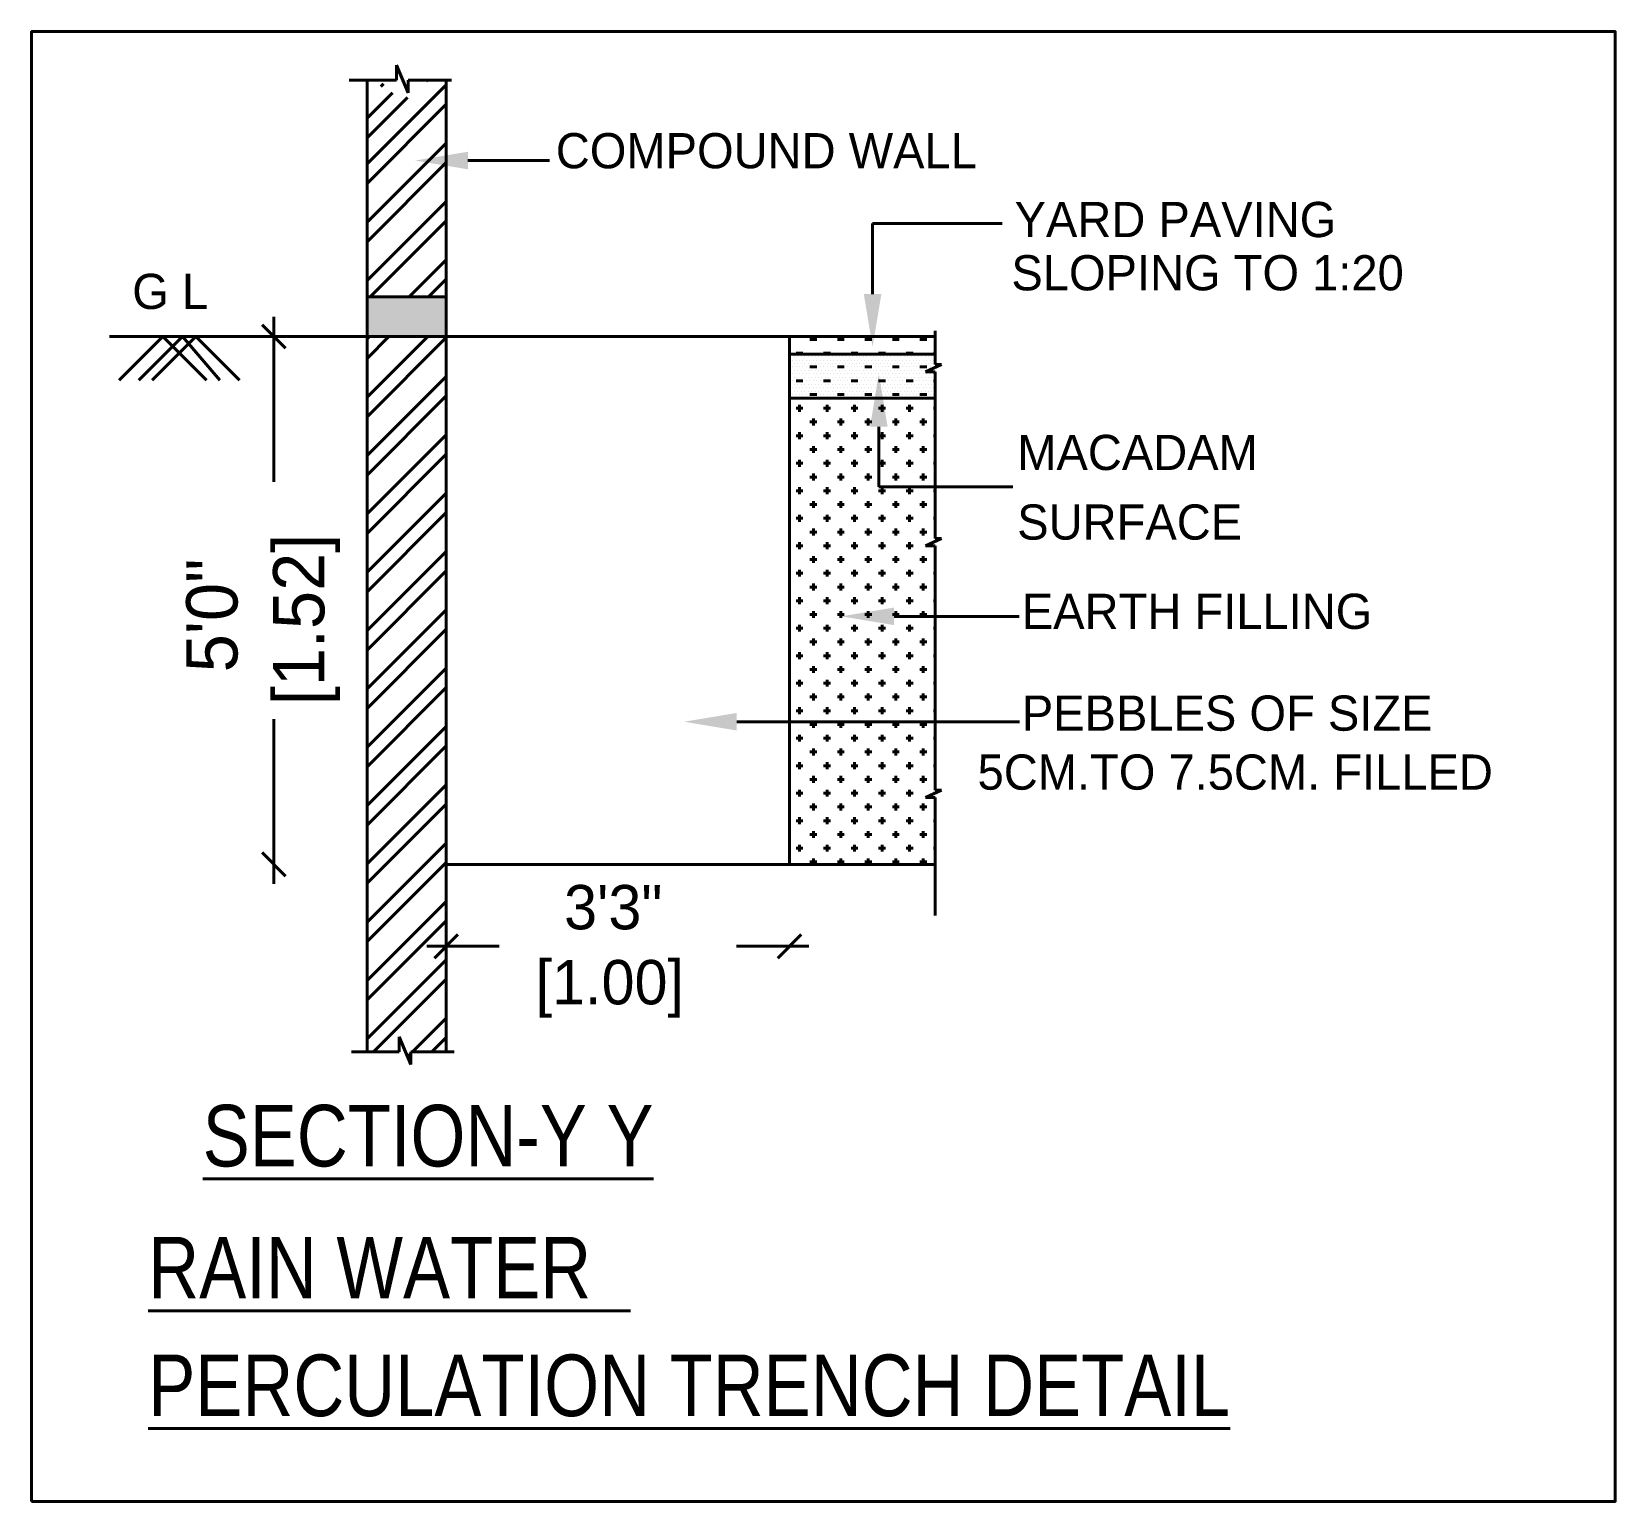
# Model space of a CAD drawing. Header units: metres. Extents: x -121582 to -58867, y 55115 to 110853.
# Drawn here: x -60799.06 to -60771.37, y 55225.34 to 55251.04 of the extents above; entities that cross this region are included whole.
import ezdxf

# ---------------------------------------------------------------- set-up
doc = ezdxf.new("R2010")
doc.units = ezdxf.units.M
for name, color, linetype, lineweight in [('2CON', 1, 'Continuous', 35), ('4CON', 3, 'Continuous', 35), ('5CON', 2, 'Continuous', 35)]:
    doc.layers.add(name, color=color, linetype=linetype, lineweight=lineweight)
doc.layers.add('DIM', color=151, linetype='Continuous')
doc.layers.add('WALL', color=7, linetype='Continuous')
doc.styles.add('t11', font='ARIALN.TTF', dxfattribs={"height": 9})
doc.styles.add('t14', font='BKANT.TTF')
doc.styles.add('t22', font='MTCORSVA.TTF', dxfattribs={"height": 5000})

# ---------------------------------------------------------------- blocks, each defined once
blk = doc.blocks.new('DGGHFHHJFF')
at = {"layer": '2CON', "lineweight": 40}
blk.add_hatch(color=0, dxfattribs=at).paths.add_polyline_path([(286317.92, 36431.96), (286305.77, 36431.96), (286305.77, 36425.88), (286317.92, 36425.88)])
at = {"color": 0, "linetype": 'ByBlock', "lineweight": 40}
for p, q in [((286293.26, 36424.08), (286289.66, 36427.68)), ((286289.66, 36346.67), (286293.26, 36343.07)), ((286319.72, 36334.1), (286316.12, 36330.5)), ((286368.77, 36330.5), (286372.37, 36334.1))]:
    blk.add_line(p, q, dxfattribs=at)
blk.add_lwpolyline([(286254.32, 36247.13), (286497.27, 36247.13), (286497.27, 36472.65), (286254.32, 36472.65)], close=True, dxfattribs=at)
at = {"layer": '2CON', "color": 0, "lineweight": 40}
for p, q in [((286310.27, 36467.48), (286312.09, 36463.25)), ((286310.27, 36465.2), (286310.27, 36467.48)), ((286303.01, 36465.2), (286310.27, 36465.2)), ((286305.77, 36465.2), (286305.77, 36316.12)), ((286305.77, 36452.34), (286317.92, 36464.49)), ((286307.91, 36464.25), (286308.3, 36464.64)), ((286312.09, 36463.25), (286312.09, 36465.2)), ((286312.09, 36465.2), (286318.75, 36465.2)), ((286314.85, 36465.03), (286315.02, 36465.2)), ((286317.92, 36465.2), (286317.92, 36316.12)), ((286305.77, 36459.35), (286309.68, 36463.25)), ((286305.77, 36456.36), (286311.96, 36462.55)), ((286305.77, 36449.36), (286317.92, 36461.51)), ((286305.77, 36443.39), (286317.92, 36455.54)), ((286305.77, 36440.41), (286317.92, 36452.56)), ((286321.25, 36452.87), (286333.77, 36452.87)), ((286305.77, 36434.44), (286317.92, 36446.59)), ((286306.27, 36431.96), (286317.92, 36443.61)), ((286383.33, 36432.38), (286383.33, 36443.19)), ((286383.33, 36443.19), (286403.23, 36443.19)), ((286312.23, 36431.96), (286317.92, 36437.64)), ((286315.22, 36431.96), (286317.92, 36434.66)), ((286305.77, 36431.96), (286317.92, 36431.96)), ((286267.73, 36419.17), (286274.44, 36425.88)), ((286270.76, 36419.17), (286277.47, 36425.88)), ((286272.79, 36419.17), (286279.5, 36425.88)), ((286281.15, 36419.17), (286274.44, 36425.88)), ((286283.17, 36419.17), (286277.47, 36425.88)), ((286286.21, 36419.17), (286279.5, 36425.88)), ((286317.92, 36425.88), (286305.77, 36425.88)), ((286305.77, 36425.49), (286306.16, 36425.88)), ((286305.77, 36416.54), (286315.11, 36425.88)), ((286305.77, 36422.51), (286309.14, 36425.88)), ((286305.77, 36413.56), (286317.92, 36425.71)), ((286317.92, 36425.88), (286370.57, 36425.88)), ((286370.57, 36425.88), (286392.94, 36425.88)), ((286370.57, 36425.88), (286370.57, 36344.87)), ((286392.94, 36421.58), (286392.94, 36426.72)), ((286370.57, 36423.18), (286392.94, 36423.18)), ((286371.6, 36423.3), (286372.65, 36423.3)), ((286373.71, 36425.41), (286374.76, 36425.41)), ((286375.82, 36423.3), (286376.87, 36423.3)), ((286377.93, 36425.41), (286378.98, 36425.41)), ((286380.04, 36423.3), (286381.09, 36423.3)), ((286382.15, 36425.41), (286383.2, 36425.41)), ((286384.26, 36423.3), (286385.31, 36423.3)), ((286386.37, 36425.41), (286387.42, 36425.41)), ((286388.48, 36423.3), (286389.53, 36423.3)), ((286390.58, 36425.41), (286391.64, 36425.41)), ((286392.69, 36423.3), (286392.94, 36423.3)), ((286370.81, 36422.77), (286370.81, 36422.77)), ((286370.81, 36421.71), (286370.81, 36421.71)), ((286371.07, 36422.24), (286371.07, 36422.24)), ((286371.07, 36421.19), (286371.07, 36421.19)), ((286371.34, 36422.77), (286371.34, 36422.77)), ((286371.34, 36421.71), (286371.34, 36421.71)), ((286371.6, 36422.24), (286371.6, 36422.24)), ((286371.6, 36421.19), (286371.6, 36421.19)), ((286371.86, 36422.77), (286371.86, 36422.77)), ((286371.86, 36421.71), (286371.86, 36421.71)), ((286372.13, 36422.24), (286372.13, 36422.24)), ((286372.13, 36421.19), (286372.13, 36421.19)), ((286372.39, 36422.77), (286372.39, 36422.77)), ((286372.39, 36421.71), (286372.39, 36421.71)), ((286372.65, 36422.24), (286372.65, 36422.24)), ((286372.65, 36421.19), (286372.65, 36421.19)), ((286372.92, 36422.77), (286372.92, 36422.77)), ((286372.92, 36421.71), (286372.92, 36421.71)), ((286373.18, 36422.24), (286373.18, 36422.24)), ((286373.18, 36421.19), (286373.18, 36421.19)), ((286373.44, 36422.77), (286373.44, 36422.77)), ((286373.44, 36421.71), (286373.44, 36421.71)), ((286373.71, 36422.24), (286373.71, 36422.24)), ((286373.71, 36421.19), (286374.76, 36421.19)), ((286373.71, 36421.19), (286373.71, 36421.19)), ((286373.97, 36422.77), (286373.97, 36422.77)), ((286373.97, 36421.71), (286373.97, 36421.71)), ((286374.24, 36422.24), (286374.24, 36422.24)), ((286374.24, 36421.19), (286374.24, 36421.19)), ((286374.5, 36422.77), (286374.5, 36422.77)), ((286374.5, 36421.71), (286374.5, 36421.71)), ((286374.76, 36422.24), (286374.76, 36422.24)), ((286374.76, 36421.19), (286374.76, 36421.19)), ((286375.03, 36422.77), (286375.03, 36422.77)), ((286375.03, 36421.71), (286375.03, 36421.71)), ((286375.29, 36422.24), (286375.29, 36422.24)), ((286375.29, 36421.19), (286375.29, 36421.19)), ((286375.55, 36422.77), (286375.55, 36422.77)), ((286375.55, 36421.71), (286375.55, 36421.71)), ((286375.82, 36422.24), (286375.82, 36422.24)), ((286375.82, 36421.19), (286375.82, 36421.19)), ((286376.08, 36422.77), (286376.08, 36422.77)), ((286376.08, 36421.71), (286376.08, 36421.71)), ((286376.35, 36422.24), (286376.35, 36422.24)), ((286376.35, 36421.19), (286376.35, 36421.19)), ((286376.61, 36422.77), (286376.61, 36422.77)), ((286376.61, 36421.71), (286376.61, 36421.71)), ((286376.87, 36422.24), (286376.87, 36422.24)), ((286376.87, 36421.19), (286376.87, 36421.19)), ((286377.14, 36422.77), (286377.14, 36422.77)), ((286377.14, 36421.71), (286377.14, 36421.71)), ((286377.4, 36422.24), (286377.4, 36422.24)), ((286377.4, 36421.19), (286377.4, 36421.19)), ((286377.66, 36422.77), (286377.66, 36422.77)), ((286377.66, 36421.71), (286377.66, 36421.71)), ((286377.93, 36422.24), (286377.93, 36422.24)), ((286377.93, 36421.19), (286378.98, 36421.19)), ((286377.93, 36421.19), (286377.93, 36421.19)), ((286378.19, 36422.77), (286378.19, 36422.77)), ((286378.19, 36421.71), (286378.19, 36421.71)), ((286378.45, 36422.24), (286378.45, 36422.24)), ((286378.45, 36421.19), (286378.45, 36421.19)), ((286378.72, 36422.77), (286378.72, 36422.77)), ((286378.72, 36421.71), (286378.72, 36421.71)), ((286378.98, 36422.24), (286378.98, 36422.24)), ((286378.98, 36421.19), (286378.98, 36421.19)), ((286379.25, 36422.77), (286379.25, 36422.77)), ((286379.25, 36421.71), (286379.25, 36421.71)), ((286379.51, 36422.24), (286379.51, 36422.24)), ((286379.51, 36421.19), (286379.51, 36421.19)), ((286379.77, 36422.77), (286379.77, 36422.77)), ((286379.77, 36421.71), (286379.77, 36421.71)), ((286380.04, 36422.24), (286380.04, 36422.24)), ((286380.04, 36421.19), (286380.04, 36421.19)), ((286380.3, 36422.77), (286380.3, 36422.77)), ((286380.3, 36421.71), (286380.3, 36421.71)), ((286380.56, 36422.24), (286380.56, 36422.24)), ((286380.56, 36421.19), (286380.56, 36421.19)), ((286380.83, 36422.77), (286380.83, 36422.77)), ((286380.83, 36421.71), (286380.83, 36421.71)), ((286381.09, 36422.24), (286381.09, 36422.24)), ((286381.09, 36421.19), (286381.09, 36421.19)), ((286381.36, 36422.77), (286381.36, 36422.77)), ((286381.36, 36421.71), (286381.36, 36421.71)), ((286381.62, 36422.24), (286381.62, 36422.24)), ((286381.62, 36421.19), (286381.62, 36421.19)), ((286381.88, 36422.77), (286381.88, 36422.77)), ((286381.88, 36421.71), (286381.88, 36421.71)), ((286382.15, 36422.24), (286382.15, 36422.24)), ((286382.15, 36421.19), (286383.2, 36421.19)), ((286382.15, 36421.19), (286382.15, 36421.19)), ((286382.41, 36422.77), (286382.41, 36422.77)), ((286382.41, 36421.71), (286382.41, 36421.71)), ((286382.67, 36422.24), (286382.67, 36422.24)), ((286382.67, 36421.19), (286382.67, 36421.19)), ((286382.94, 36422.77), (286382.94, 36422.77)), ((286382.94, 36421.71), (286382.94, 36421.71)), ((286383.2, 36422.24), (286383.2, 36422.24)), ((286383.2, 36421.19), (286383.2, 36421.19)), ((286383.47, 36422.77), (286383.47, 36422.77)), ((286383.47, 36421.71), (286383.47, 36421.71)), ((286383.73, 36422.24), (286383.73, 36422.24)), ((286383.73, 36421.19), (286383.73, 36421.19)), ((286383.99, 36422.77), (286383.99, 36422.77)), ((286383.99, 36421.71), (286383.99, 36421.71)), ((286384.26, 36422.24), (286384.26, 36422.24)), ((286384.26, 36421.19), (286384.26, 36421.19)), ((286384.52, 36422.77), (286384.52, 36422.77)), ((286384.52, 36421.71), (286384.52, 36421.71)), ((286384.78, 36422.24), (286384.78, 36422.24)), ((286384.78, 36421.19), (286384.78, 36421.19)), ((286385.05, 36422.77), (286385.05, 36422.77)), ((286385.05, 36421.71), (286385.05, 36421.71)), ((286385.31, 36422.24), (286385.31, 36422.24)), ((286385.31, 36421.19), (286385.31, 36421.19)), ((286385.57, 36422.77), (286385.57, 36422.77)), ((286385.57, 36421.71), (286385.57, 36421.71)), ((286385.84, 36422.24), (286385.84, 36422.24)), ((286385.84, 36421.19), (286385.84, 36421.19)), ((286386.1, 36422.77), (286386.1, 36422.77)), ((286386.1, 36421.71), (286386.1, 36421.71)), ((286386.37, 36422.24), (286386.37, 36422.24)), ((286386.37, 36421.19), (286387.42, 36421.19)), ((286386.37, 36421.19), (286386.37, 36421.19)), ((286386.63, 36422.77), (286386.63, 36422.77)), ((286386.63, 36421.71), (286386.63, 36421.71)), ((286386.89, 36422.24), (286386.89, 36422.24)), ((286386.89, 36421.19), (286386.89, 36421.19)), ((286387.16, 36422.77), (286387.16, 36422.77)), ((286387.16, 36421.71), (286387.16, 36421.71)), ((286387.42, 36422.24), (286387.42, 36422.24)), ((286387.42, 36421.19), (286387.42, 36421.19)), ((286387.68, 36422.77), (286387.68, 36422.77)), ((286387.68, 36421.71), (286387.68, 36421.71)), ((286387.95, 36422.24), (286387.95, 36422.24)), ((286387.95, 36421.19), (286387.95, 36421.19)), ((286388.21, 36422.77), (286388.21, 36422.77)), ((286388.21, 36421.71), (286388.21, 36421.71)), ((286388.48, 36422.24), (286388.48, 36422.24)), ((286388.48, 36421.19), (286388.48, 36421.19)), ((286388.74, 36422.77), (286388.74, 36422.77)), ((286388.74, 36421.71), (286388.74, 36421.71)), ((286389, 36422.24), (286389, 36422.24)), ((286389, 36421.19), (286389, 36421.19)), ((286389.27, 36422.77), (286389.27, 36422.77)), ((286389.27, 36421.71), (286389.27, 36421.71)), ((286389.53, 36422.24), (286389.53, 36422.24)), ((286389.53, 36421.19), (286389.53, 36421.19)), ((286389.79, 36422.77), (286389.79, 36422.77)), ((286389.79, 36421.71), (286389.79, 36421.71)), ((286390.06, 36422.24), (286390.06, 36422.24)), ((286390.06, 36421.19), (286390.06, 36421.19)), ((286390.32, 36422.77), (286390.32, 36422.77)), ((286390.32, 36421.71), (286390.32, 36421.71)), ((286390.58, 36422.24), (286390.58, 36422.24)), ((286390.58, 36421.19), (286391.64, 36421.19)), ((286390.58, 36421.19), (286390.58, 36421.19)), ((286390.85, 36422.77), (286390.85, 36422.77)), ((286390.85, 36421.71), (286390.85, 36421.71)), ((286391.11, 36422.24), (286391.11, 36422.24)), ((286391.11, 36421.19), (286391.11, 36421.19)), ((286391.38, 36422.77), (286391.38, 36422.77)), ((286391.38, 36421.71), (286391.38, 36421.71)), ((286391.47, 36420.45), (286393.9, 36421.58)), ((286391.64, 36422.24), (286391.64, 36422.24)), ((286391.64, 36421.19), (286391.64, 36421.19)), ((286391.9, 36422.77), (286391.9, 36422.77)), ((286391.9, 36421.71), (286391.9, 36421.71)), ((286392.17, 36422.24), (286392.17, 36422.24)), ((286392.17, 36421.19), (286392.17, 36421.19)), ((286392.43, 36422.77), (286392.43, 36422.77)), ((286392.43, 36421.71), (286392.43, 36421.71)), ((286392.69, 36422.24), (286392.69, 36422.24)), ((286392.69, 36421.19), (286392.69, 36421.19)), ((286393.9, 36421.58), (286392.94, 36421.58)), ((286305.77, 36407.59), (286317.92, 36419.74)), ((286370.81, 36419.6), (286370.81, 36419.6)), ((286370.81, 36418.55), (286370.81, 36418.55)), ((286371.07, 36420.13), (286371.07, 36420.13)), ((286371.07, 36419.08), (286371.07, 36419.08)), ((286371.34, 36420.66), (286371.34, 36420.66)), ((286371.34, 36419.6), (286371.34, 36419.6)), ((286371.34, 36418.55), (286371.34, 36418.55)), ((286371.6, 36420.13), (286371.6, 36420.13)), ((286371.6, 36419.08), (286372.65, 36419.08)), ((286371.6, 36419.08), (286371.6, 36419.08)), ((286371.86, 36420.66), (286371.86, 36420.66)), ((286371.86, 36419.6), (286371.86, 36419.6)), ((286371.86, 36418.55), (286371.86, 36418.55)), ((286372.13, 36420.13), (286372.13, 36420.13)), ((286372.13, 36419.08), (286372.13, 36419.08)), ((286372.39, 36420.66), (286372.39, 36420.66)), ((286372.39, 36419.6), (286372.39, 36419.6)), ((286372.39, 36418.55), (286372.39, 36418.55)), ((286372.65, 36420.13), (286372.65, 36420.13)), ((286372.65, 36419.08), (286372.65, 36419.08)), ((286372.92, 36420.66), (286372.92, 36420.66)), ((286372.92, 36419.6), (286372.92, 36419.6)), ((286372.92, 36418.55), (286372.92, 36418.55)), ((286373.18, 36420.13), (286373.18, 36420.13)), ((286373.18, 36419.08), (286373.18, 36419.08)), ((286373.44, 36420.66), (286373.44, 36420.66)), ((286373.44, 36419.6), (286373.44, 36419.6)), ((286373.44, 36418.55), (286373.44, 36418.55)), ((286373.71, 36420.13), (286373.71, 36420.13)), ((286373.71, 36419.08), (286373.71, 36419.08)), ((286373.97, 36420.66), (286373.97, 36420.66)), ((286373.97, 36419.6), (286373.97, 36419.6)), ((286373.97, 36418.55), (286373.97, 36418.55)), ((286374.24, 36420.13), (286374.24, 36420.13)), ((286374.24, 36419.08), (286374.24, 36419.08)), ((286374.5, 36420.66), (286374.5, 36420.66)), ((286374.5, 36419.6), (286374.5, 36419.6)), ((286374.5, 36418.55), (286374.5, 36418.55)), ((286374.76, 36420.13), (286374.76, 36420.13)), ((286374.76, 36419.08), (286374.76, 36419.08)), ((286375.03, 36420.66), (286375.03, 36420.66)), ((286375.03, 36419.6), (286375.03, 36419.6)), ((286375.03, 36418.55), (286375.03, 36418.55)), ((286375.29, 36420.13), (286375.29, 36420.13)), ((286375.29, 36419.08), (286375.29, 36419.08)), ((286375.55, 36420.66), (286375.55, 36420.66)), ((286375.55, 36419.6), (286375.55, 36419.6)), ((286375.55, 36418.55), (286375.55, 36418.55)), ((286375.82, 36420.13), (286375.82, 36420.13)), ((286375.82, 36419.08), (286376.87, 36419.08)), ((286375.82, 36419.08), (286375.82, 36419.08)), ((286376.08, 36420.66), (286376.08, 36420.66)), ((286376.08, 36419.6), (286376.08, 36419.6)), ((286376.08, 36418.55), (286376.08, 36418.55)), ((286376.35, 36420.13), (286376.35, 36420.13)), ((286376.35, 36419.08), (286376.35, 36419.08)), ((286376.61, 36420.66), (286376.61, 36420.66)), ((286376.61, 36419.6), (286376.61, 36419.6)), ((286376.61, 36418.55), (286376.61, 36418.55)), ((286376.87, 36420.13), (286376.87, 36420.13)), ((286376.87, 36419.08), (286376.87, 36419.08)), ((286377.14, 36420.66), (286377.14, 36420.66)), ((286377.14, 36419.6), (286377.14, 36419.6)), ((286377.14, 36418.55), (286377.14, 36418.55)), ((286377.4, 36420.13), (286377.4, 36420.13)), ((286377.4, 36419.08), (286377.4, 36419.08)), ((286377.66, 36420.66), (286377.66, 36420.66)), ((286377.66, 36419.6), (286377.66, 36419.6)), ((286377.66, 36418.55), (286377.66, 36418.55)), ((286377.93, 36420.13), (286377.93, 36420.13)), ((286377.93, 36419.08), (286377.93, 36419.08)), ((286378.19, 36420.66), (286378.19, 36420.66)), ((286378.19, 36419.6), (286378.19, 36419.6)), ((286378.19, 36418.55), (286378.19, 36418.55)), ((286378.45, 36420.13), (286378.45, 36420.13)), ((286378.45, 36419.08), (286378.45, 36419.08)), ((286378.72, 36420.66), (286378.72, 36420.66)), ((286378.72, 36419.6), (286378.72, 36419.6)), ((286378.72, 36418.55), (286378.72, 36418.55)), ((286378.98, 36420.13), (286378.98, 36420.13)), ((286378.98, 36419.08), (286378.98, 36419.08)), ((286379.25, 36420.66), (286379.25, 36420.66)), ((286379.25, 36419.6), (286379.25, 36419.6)), ((286379.25, 36418.55), (286379.25, 36418.55)), ((286379.51, 36420.13), (286379.51, 36420.13)), ((286379.51, 36419.08), (286379.51, 36419.08)), ((286379.77, 36420.66), (286379.77, 36420.66)), ((286379.77, 36419.6), (286379.77, 36419.6)), ((286379.77, 36418.55), (286379.77, 36418.55)), ((286380.04, 36420.13), (286380.04, 36420.13)), ((286380.04, 36419.08), (286381.09, 36419.08)), ((286380.04, 36419.08), (286380.04, 36419.08)), ((286380.3, 36420.66), (286380.3, 36420.66)), ((286380.3, 36419.6), (286380.3, 36419.6)), ((286380.3, 36418.55), (286380.3, 36418.55)), ((286380.56, 36420.13), (286380.56, 36420.13)), ((286380.56, 36419.08), (286380.56, 36419.08)), ((286380.83, 36420.66), (286380.83, 36420.66)), ((286380.83, 36419.6), (286380.83, 36419.6)), ((286380.83, 36418.55), (286380.83, 36418.55)), ((286381.09, 36420.13), (286381.09, 36420.13)), ((286381.09, 36419.08), (286381.09, 36419.08)), ((286381.36, 36420.66), (286381.36, 36420.66)), ((286381.36, 36419.6), (286381.36, 36419.6)), ((286381.36, 36418.55), (286381.36, 36418.55)), ((286381.62, 36420.13), (286381.62, 36420.13)), ((286381.62, 36419.08), (286381.62, 36419.08)), ((286381.88, 36420.66), (286381.88, 36420.66)), ((286381.88, 36419.6), (286381.88, 36419.6)), ((286381.88, 36418.55), (286381.88, 36418.55)), ((286382.15, 36420.13), (286382.15, 36420.13)), ((286382.15, 36419.08), (286382.15, 36419.08)), ((286382.41, 36420.66), (286382.41, 36420.66)), ((286382.41, 36419.6), (286382.41, 36419.6)), ((286382.41, 36418.55), (286382.41, 36418.55)), ((286382.67, 36420.13), (286382.67, 36420.13)), ((286382.67, 36419.08), (286382.67, 36419.08)), ((286382.94, 36420.66), (286382.94, 36420.66)), ((286382.94, 36419.6), (286382.94, 36419.6)), ((286382.94, 36418.55), (286382.94, 36418.55)), ((286383.2, 36420.13), (286383.2, 36420.13)), ((286383.2, 36419.08), (286383.2, 36419.08)), ((286383.47, 36420.66), (286383.47, 36420.66)), ((286383.47, 36419.6), (286383.47, 36419.6)), ((286383.47, 36418.55), (286383.47, 36418.55)), ((286383.73, 36420.13), (286383.73, 36420.13)), ((286383.73, 36419.08), (286383.73, 36419.08)), ((286383.99, 36420.66), (286383.99, 36420.66)), ((286383.99, 36419.6), (286383.99, 36419.6)), ((286383.99, 36418.55), (286383.99, 36418.55)), ((286384.26, 36420.13), (286384.26, 36420.13)), ((286384.26, 36419.08), (286385.31, 36419.08)), ((286384.26, 36419.08), (286384.26, 36419.08)), ((286384.52, 36420.66), (286384.52, 36420.66)), ((286384.52, 36419.6), (286384.52, 36419.6)), ((286384.52, 36418.55), (286384.52, 36418.55)), ((286384.78, 36420.13), (286384.78, 36420.13)), ((286384.78, 36419.08), (286384.78, 36419.08)), ((286385.05, 36420.66), (286385.05, 36420.66)), ((286385.05, 36419.6), (286385.05, 36419.6)), ((286385.05, 36418.55), (286385.05, 36418.55)), ((286385.31, 36420.13), (286385.31, 36420.13)), ((286385.31, 36419.08), (286385.31, 36419.08)), ((286385.57, 36420.66), (286385.57, 36420.66)), ((286385.57, 36419.6), (286385.57, 36419.6)), ((286385.57, 36418.55), (286385.57, 36418.55)), ((286385.84, 36420.13), (286385.84, 36420.13)), ((286385.84, 36419.08), (286385.84, 36419.08)), ((286386.1, 36420.66), (286386.1, 36420.66)), ((286386.1, 36419.6), (286386.1, 36419.6)), ((286386.1, 36418.55), (286386.1, 36418.55)), ((286386.37, 36420.13), (286386.37, 36420.13)), ((286386.37, 36419.08), (286386.37, 36419.08)), ((286386.63, 36420.66), (286386.63, 36420.66)), ((286386.63, 36419.6), (286386.63, 36419.6)), ((286386.63, 36418.55), (286386.63, 36418.55)), ((286386.89, 36420.13), (286386.89, 36420.13)), ((286386.89, 36419.08), (286386.89, 36419.08)), ((286387.16, 36420.66), (286387.16, 36420.66)), ((286387.16, 36419.6), (286387.16, 36419.6)), ((286387.16, 36418.55), (286387.16, 36418.55)), ((286387.42, 36420.13), (286387.42, 36420.13)), ((286387.42, 36419.08), (286387.42, 36419.08)), ((286387.68, 36420.66), (286387.68, 36420.66)), ((286387.68, 36419.6), (286387.68, 36419.6)), ((286387.68, 36418.55), (286387.68, 36418.55)), ((286387.95, 36420.13), (286387.95, 36420.13)), ((286387.95, 36419.08), (286387.95, 36419.08)), ((286388.21, 36420.66), (286388.21, 36420.66)), ((286388.21, 36419.6), (286388.21, 36419.6)), ((286388.21, 36418.55), (286388.21, 36418.55)), ((286388.48, 36420.13), (286388.48, 36420.13)), ((286388.48, 36419.08), (286389.53, 36419.08)), ((286388.48, 36419.08), (286388.48, 36419.08)), ((286388.74, 36420.66), (286388.74, 36420.66)), ((286388.74, 36419.6), (286388.74, 36419.6)), ((286388.74, 36418.55), (286388.74, 36418.55)), ((286389, 36420.13), (286389, 36420.13)), ((286389, 36419.08), (286389, 36419.08)), ((286389.27, 36420.66), (286389.27, 36420.66)), ((286389.27, 36419.6), (286389.27, 36419.6)), ((286389.27, 36418.55), (286389.27, 36418.55)), ((286389.53, 36420.13), (286389.53, 36420.13)), ((286389.53, 36419.08), (286389.53, 36419.08)), ((286389.79, 36420.66), (286389.79, 36420.66)), ((286389.79, 36419.6), (286389.79, 36419.6)), ((286389.79, 36418.55), (286389.79, 36418.55)), ((286390.06, 36420.13), (286390.06, 36420.13)), ((286390.06, 36419.08), (286390.06, 36419.08)), ((286390.32, 36420.66), (286390.32, 36420.66)), ((286390.32, 36419.6), (286390.32, 36419.6)), ((286390.32, 36418.55), (286390.32, 36418.55)), ((286390.58, 36420.13), (286390.58, 36420.13)), ((286390.58, 36419.08), (286390.58, 36419.08)), ((286390.85, 36420.66), (286390.85, 36420.66)), ((286390.85, 36419.6), (286390.85, 36419.6)), ((286390.85, 36418.55), (286390.85, 36418.55)), ((286391.11, 36420.13), (286391.11, 36420.13)), ((286391.11, 36419.08), (286391.11, 36419.08)), ((286391.38, 36420.66), (286391.38, 36420.66)), ((286391.38, 36419.6), (286391.38, 36419.6)), ((286391.38, 36418.55), (286391.38, 36418.55)), ((286392.94, 36420.45), (286391.47, 36420.45)), ((286391.64, 36420.13), (286391.64, 36420.13)), ((286391.64, 36419.08), (286391.64, 36419.08)), ((286391.9, 36420.66), (286391.9, 36420.66)), ((286391.9, 36419.6), (286391.9, 36419.6)), ((286391.9, 36418.55), (286391.9, 36418.55)), ((286392.17, 36420.13), (286392.17, 36420.13)), ((286392.17, 36419.08), (286392.17, 36419.08)), ((286392.43, 36420.66), (286392.43, 36420.66)), ((286392.43, 36419.6), (286392.43, 36419.6)), ((286392.43, 36418.55), (286392.43, 36418.55)), ((286392.69, 36420.13), (286392.69, 36420.13)), ((286392.69, 36419.08), (286392.94, 36419.08)), ((286392.69, 36419.08), (286392.69, 36419.08)), ((286392.94, 36394.89), (286392.94, 36420.45)), ((286305.77, 36404.61), (286317.92, 36416.76)), ((286370.57, 36416.43), (286392.94, 36416.43)), ((286370.81, 36417.5), (286370.81, 36417.5)), ((286370.81, 36416.44), (286370.81, 36416.44)), ((286371.07, 36418.02), (286371.07, 36418.02)), ((286371.07, 36416.97), (286371.07, 36416.97)), ((286371.34, 36417.5), (286371.34, 36417.5)), ((286371.34, 36416.44), (286371.34, 36416.44)), ((286371.6, 36418.02), (286371.6, 36418.02)), ((286371.6, 36416.97), (286371.6, 36416.97)), ((286371.86, 36417.5), (286371.86, 36417.5)), ((286371.86, 36416.44), (286371.86, 36416.44)), ((286372.13, 36418.02), (286372.13, 36418.02)), ((286372.13, 36416.97), (286372.13, 36416.97)), ((286372.39, 36417.5), (286372.39, 36417.5)), ((286372.39, 36416.44), (286372.39, 36416.44)), ((286372.65, 36418.02), (286372.65, 36418.02)), ((286372.65, 36416.97), (286372.65, 36416.97)), ((286372.92, 36417.5), (286372.92, 36417.5)), ((286372.92, 36416.44), (286372.92, 36416.44)), ((286373.18, 36418.02), (286373.18, 36418.02)), ((286373.18, 36416.97), (286373.18, 36416.97)), ((286373.44, 36417.5), (286373.44, 36417.5)), ((286373.44, 36416.44), (286373.44, 36416.44)), ((286373.71, 36418.02), (286373.71, 36418.02)), ((286373.71, 36416.97), (286374.76, 36416.97)), ((286373.71, 36416.97), (286373.71, 36416.97)), ((286373.97, 36417.5), (286373.97, 36417.5)), ((286373.97, 36416.44), (286373.97, 36416.44)), ((286374.24, 36418.02), (286374.24, 36418.02)), ((286374.24, 36416.97), (286374.24, 36416.97)), ((286374.5, 36417.5), (286374.5, 36417.5)), ((286374.5, 36416.44), (286374.5, 36416.44)), ((286374.76, 36418.02), (286374.76, 36418.02)), ((286374.76, 36416.97), (286374.76, 36416.97)), ((286375.03, 36417.5), (286375.03, 36417.5)), ((286375.03, 36416.44), (286375.03, 36416.44)), ((286375.29, 36418.02), (286375.29, 36418.02)), ((286375.29, 36416.97), (286375.29, 36416.97)), ((286375.55, 36417.5), (286375.55, 36417.5)), ((286375.55, 36416.44), (286375.55, 36416.44)), ((286375.82, 36418.02), (286375.82, 36418.02)), ((286375.82, 36416.97), (286375.82, 36416.97)), ((286376.08, 36417.5), (286376.08, 36417.5)), ((286376.08, 36416.44), (286376.08, 36416.44)), ((286376.35, 36418.02), (286376.35, 36418.02)), ((286376.35, 36416.97), (286376.35, 36416.97)), ((286376.61, 36417.5), (286376.61, 36417.5)), ((286376.61, 36416.44), (286376.61, 36416.44)), ((286376.87, 36418.02), (286376.87, 36418.02)), ((286376.87, 36416.97), (286376.87, 36416.97)), ((286377.14, 36417.5), (286377.14, 36417.5)), ((286377.14, 36416.44), (286377.14, 36416.44)), ((286377.4, 36418.02), (286377.4, 36418.02)), ((286377.4, 36416.97), (286377.4, 36416.97)), ((286377.66, 36417.5), (286377.66, 36417.5)), ((286377.66, 36416.44), (286377.66, 36416.44)), ((286377.93, 36418.02), (286377.93, 36418.02)), ((286377.93, 36416.97), (286378.98, 36416.97)), ((286377.93, 36416.97), (286377.93, 36416.97)), ((286378.19, 36417.5), (286378.19, 36417.5)), ((286378.19, 36416.44), (286378.19, 36416.44)), ((286378.45, 36418.02), (286378.45, 36418.02)), ((286378.45, 36416.97), (286378.45, 36416.97)), ((286378.72, 36417.5), (286378.72, 36417.5)), ((286378.72, 36416.44), (286378.72, 36416.44)), ((286378.98, 36418.02), (286378.98, 36418.02)), ((286378.98, 36416.97), (286378.98, 36416.97)), ((286379.25, 36417.5), (286379.25, 36417.5)), ((286379.25, 36416.44), (286379.25, 36416.44)), ((286379.51, 36418.02), (286379.51, 36418.02)), ((286379.51, 36416.97), (286379.51, 36416.97)), ((286379.77, 36417.5), (286379.77, 36417.5)), ((286379.77, 36416.44), (286379.77, 36416.44)), ((286380.04, 36418.02), (286380.04, 36418.02)), ((286380.04, 36416.97), (286380.04, 36416.97)), ((286380.3, 36417.5), (286380.3, 36417.5)), ((286380.3, 36416.44), (286380.3, 36416.44)), ((286380.56, 36418.02), (286380.56, 36418.02)), ((286380.56, 36416.97), (286380.56, 36416.97)), ((286380.83, 36417.5), (286380.83, 36417.5)), ((286380.83, 36416.44), (286380.83, 36416.44)), ((286381.09, 36418.02), (286381.09, 36418.02)), ((286381.09, 36416.97), (286381.09, 36416.97)), ((286381.36, 36417.5), (286381.36, 36417.5)), ((286381.36, 36416.44), (286381.36, 36416.44)), ((286381.62, 36418.02), (286381.62, 36418.02)), ((286381.62, 36416.97), (286381.62, 36416.97)), ((286381.88, 36417.5), (286381.88, 36417.5)), ((286381.88, 36416.44), (286381.88, 36416.44)), ((286382.15, 36418.02), (286382.15, 36418.02)), ((286382.15, 36416.97), (286383.2, 36416.97)), ((286382.15, 36416.97), (286382.15, 36416.97)), ((286382.41, 36417.5), (286382.41, 36417.5)), ((286382.41, 36416.44), (286382.41, 36416.44)), ((286382.67, 36418.02), (286382.67, 36418.02)), ((286382.67, 36416.97), (286382.67, 36416.97)), ((286382.94, 36417.5), (286382.94, 36417.5)), ((286382.94, 36416.44), (286382.94, 36416.44)), ((286383.2, 36418.02), (286383.2, 36418.02)), ((286383.2, 36416.97), (286383.2, 36416.97)), ((286383.47, 36417.5), (286383.47, 36417.5)), ((286383.47, 36416.44), (286383.47, 36416.44)), ((286383.73, 36418.02), (286383.73, 36418.02)), ((286383.73, 36416.97), (286383.73, 36416.97)), ((286383.99, 36417.5), (286383.99, 36417.5)), ((286383.99, 36416.44), (286383.99, 36416.44)), ((286384.26, 36418.02), (286384.26, 36418.02)), ((286384.26, 36416.97), (286384.26, 36416.97)), ((286384.52, 36417.5), (286384.52, 36417.5)), ((286384.52, 36416.44), (286384.52, 36416.44)), ((286384.78, 36418.02), (286384.78, 36418.02)), ((286384.78, 36416.97), (286384.78, 36416.97)), ((286385.05, 36417.5), (286385.05, 36417.5)), ((286385.05, 36416.44), (286385.05, 36416.44)), ((286385.31, 36418.02), (286385.31, 36418.02)), ((286385.31, 36416.97), (286385.31, 36416.97)), ((286385.57, 36417.5), (286385.57, 36417.5)), ((286385.57, 36416.44), (286385.57, 36416.44)), ((286385.84, 36418.02), (286385.84, 36418.02)), ((286385.84, 36416.97), (286385.84, 36416.97)), ((286386.1, 36417.5), (286386.1, 36417.5)), ((286386.1, 36416.44), (286386.1, 36416.44)), ((286386.37, 36418.02), (286386.37, 36418.02)), ((286386.37, 36416.97), (286387.42, 36416.97)), ((286386.37, 36416.97), (286386.37, 36416.97)), ((286386.63, 36417.5), (286386.63, 36417.5)), ((286386.63, 36416.44), (286386.63, 36416.44)), ((286386.89, 36418.02), (286386.89, 36418.02)), ((286386.89, 36416.97), (286386.89, 36416.97)), ((286387.16, 36417.5), (286387.16, 36417.5)), ((286387.16, 36416.44), (286387.16, 36416.44)), ((286387.42, 36418.02), (286387.42, 36418.02)), ((286387.42, 36416.97), (286387.42, 36416.97)), ((286387.68, 36417.5), (286387.68, 36417.5)), ((286387.68, 36416.44), (286387.68, 36416.44)), ((286387.95, 36418.02), (286387.95, 36418.02)), ((286387.95, 36416.97), (286387.95, 36416.97)), ((286388.21, 36417.5), (286388.21, 36417.5)), ((286388.21, 36416.44), (286388.21, 36416.44)), ((286388.48, 36418.02), (286388.48, 36418.02)), ((286388.48, 36416.97), (286388.48, 36416.97)), ((286388.74, 36417.5), (286388.74, 36417.5)), ((286388.74, 36416.44), (286388.74, 36416.44)), ((286389, 36418.02), (286389, 36418.02)), ((286389, 36416.97), (286389, 36416.97)), ((286389.27, 36417.5), (286389.27, 36417.5)), ((286389.27, 36416.44), (286389.27, 36416.44)), ((286389.53, 36418.02), (286389.53, 36418.02)), ((286389.53, 36416.97), (286389.53, 36416.97)), ((286389.79, 36417.5), (286389.79, 36417.5)), ((286389.79, 36416.44), (286389.79, 36416.44)), ((286390.06, 36418.02), (286390.06, 36418.02)), ((286390.06, 36416.97), (286390.06, 36416.97)), ((286390.32, 36417.5), (286390.32, 36417.5)), ((286390.32, 36416.44), (286390.32, 36416.44)), ((286390.58, 36418.02), (286390.58, 36418.02)), ((286390.58, 36416.97), (286391.64, 36416.97)), ((286390.58, 36416.97), (286390.58, 36416.97)), ((286390.85, 36417.5), (286390.85, 36417.5)), ((286390.85, 36416.44), (286390.85, 36416.44)), ((286391.11, 36418.02), (286391.11, 36418.02)), ((286391.11, 36416.97), (286391.11, 36416.97)), ((286391.38, 36417.5), (286391.38, 36417.5)), ((286391.38, 36416.44), (286391.38, 36416.44)), ((286391.64, 36418.02), (286391.64, 36418.02)), ((286391.64, 36416.97), (286391.64, 36416.97)), ((286391.9, 36417.5), (286391.9, 36417.5)), ((286391.9, 36416.44), (286391.9, 36416.44)), ((286392.17, 36418.02), (286392.17, 36418.02)), ((286392.17, 36416.97), (286392.17, 36416.97)), ((286392.43, 36417.5), (286392.43, 36417.5)), ((286392.43, 36416.44), (286392.43, 36416.44)), ((286392.69, 36418.02), (286392.69, 36418.02)), ((286392.69, 36416.97), (286392.69, 36416.97)), ((286371.6, 36414.86), (286372.65, 36414.86)), ((286372.13, 36414.33), (286372.13, 36415.39)), ((286375.82, 36414.86), (286376.87, 36414.86)), ((286376.35, 36414.33), (286376.35, 36415.39)), ((286380.04, 36414.86), (286381.09, 36414.86)), ((286380.56, 36414.33), (286380.56, 36415.39)), ((286384.26, 36414.86), (286385.31, 36414.86)), ((286384.78, 36414.33), (286384.78, 36415.39)), ((286388.48, 36414.86), (286389.53, 36414.86)), ((286389, 36414.33), (286389, 36415.39)), ((286392.69, 36414.86), (286392.94, 36414.86)), ((286372.13, 36410.11), (286372.13, 36411.17)), ((286373.71, 36412.75), (286374.76, 36412.75)), ((286374.24, 36412.22), (286374.24, 36413.28)), ((286376.35, 36410.11), (286376.35, 36411.17)), ((286377.93, 36412.75), (286378.98, 36412.75)), ((286378.45, 36412.22), (286378.45, 36413.28)), ((286380.56, 36410.11), (286380.56, 36411.17)), ((286382.15, 36412.75), (286383.2, 36412.75)), ((286382.67, 36412.22), (286382.67, 36413.28)), ((286384.29, 36412.01), (286384.29, 36402.8)), ((286384.78, 36410.11), (286384.78, 36411.17)), ((286386.37, 36412.75), (286387.42, 36412.75)), ((286386.89, 36412.22), (286386.89, 36413.28)), ((286389, 36410.11), (286389, 36411.17)), ((286390.58, 36412.75), (286391.64, 36412.75)), ((286391.11, 36412.22), (286391.11, 36413.28)), ((286305.77, 36398.64), (286317.92, 36410.79)), ((286371.6, 36410.64), (286372.65, 36410.64)), ((286374.24, 36408), (286374.24, 36409.06)), ((286375.82, 36410.64), (286376.87, 36410.64)), ((286378.45, 36408), (286378.45, 36409.06)), ((286380.04, 36410.64), (286381.09, 36410.64)), ((286382.67, 36408), (286382.67, 36409.06)), ((286384.26, 36410.64), (286385.31, 36410.64)), ((286386.89, 36408), (286386.89, 36409.06)), ((286388.48, 36410.64), (286389.53, 36410.64)), ((286391.11, 36408), (286391.11, 36409.06)), ((286392.69, 36410.64), (286392.94, 36410.64)), ((286305.77, 36395.66), (286317.92, 36407.81)), ((286371.6, 36406.42), (286372.65, 36406.42)), ((286372.13, 36405.89), (286372.13, 36406.95)), ((286373.71, 36408.53), (286374.76, 36408.53)), ((286375.82, 36406.42), (286376.87, 36406.42)), ((286376.35, 36405.89), (286376.35, 36406.95)), ((286377.93, 36408.53), (286378.98, 36408.53)), ((286380.04, 36406.42), (286381.09, 36406.42)), ((286380.56, 36405.89), (286380.56, 36406.95)), ((286382.15, 36408.53), (286383.2, 36408.53)), ((286384.26, 36406.42), (286385.31, 36406.42)), ((286384.78, 36405.89), (286384.78, 36406.95)), ((286386.37, 36408.53), (286387.42, 36408.53)), ((286388.48, 36406.42), (286389.53, 36406.42)), ((286389, 36405.89), (286389, 36406.95)), ((286390.58, 36408.53), (286391.64, 36408.53)), ((286392.69, 36406.42), (286392.94, 36406.42)), ((286373.71, 36404.31), (286374.76, 36404.31)), ((286374.24, 36403.78), (286374.24, 36404.84)), ((286377.93, 36404.31), (286378.98, 36404.31)), ((286378.45, 36403.78), (286378.45, 36404.84)), ((286382.15, 36404.31), (286383.2, 36404.31)), ((286382.67, 36403.78), (286382.67, 36404.84)), ((286386.37, 36404.31), (286387.42, 36404.31)), ((286386.89, 36403.78), (286386.89, 36404.84)), ((286390.58, 36404.31), (286391.64, 36404.31)), ((286391.11, 36403.78), (286391.11, 36404.84)), ((286305.77, 36389.69), (286317.92, 36401.84)), ((286371.6, 36402.2), (286372.65, 36402.2)), ((286372.13, 36401.67), (286372.13, 36402.73)), ((286375.82, 36402.2), (286376.87, 36402.2)), ((286376.35, 36401.67), (286376.35, 36402.73)), ((286380.04, 36402.2), (286381.09, 36402.2)), ((286380.56, 36401.67), (286380.56, 36402.73)), ((286384.26, 36402.2), (286385.31, 36402.2)), ((286384.29, 36402.8), (286404.84, 36402.8)), ((286384.78, 36401.67), (286384.78, 36402.73)), ((286388.48, 36402.2), (286389.53, 36402.2)), ((286389, 36401.67), (286389, 36402.73)), ((286392.69, 36402.2), (286392.94, 36402.2)), ((286305.77, 36386.71), (286317.92, 36398.86)), ((286373.71, 36400.09), (286374.76, 36400.09)), ((286374.24, 36399.56), (286374.24, 36400.62)), ((286377.93, 36400.09), (286378.98, 36400.09)), ((286378.45, 36399.56), (286378.45, 36400.62)), ((286382.15, 36400.09), (286383.2, 36400.09)), ((286382.67, 36399.56), (286382.67, 36400.62)), ((286386.37, 36400.09), (286387.42, 36400.09)), ((286386.89, 36399.56), (286386.89, 36400.62)), ((286390.58, 36400.09), (286391.64, 36400.09)), ((286391.11, 36399.56), (286391.11, 36400.62)), ((286371.6, 36397.98), (286372.65, 36397.98)), ((286372.13, 36397.45), (286372.13, 36398.51)), ((286375.82, 36397.98), (286376.87, 36397.98)), ((286376.35, 36397.45), (286376.35, 36398.51)), ((286380.04, 36397.98), (286381.09, 36397.98)), ((286380.56, 36397.45), (286380.56, 36398.51)), ((286384.26, 36397.98), (286385.31, 36397.98)), ((286384.78, 36397.45), (286384.78, 36398.51)), ((286388.48, 36397.98), (286389.53, 36397.98)), ((286389, 36397.45), (286389, 36398.51)), ((286392.69, 36397.98), (286392.94, 36397.98)), ((286372.13, 36393.24), (286372.13, 36394.29)), ((286373.71, 36395.87), (286374.76, 36395.87)), ((286374.24, 36395.34), (286374.24, 36396.4)), ((286376.35, 36393.24), (286376.35, 36394.29)), ((286377.93, 36395.87), (286378.98, 36395.87)), ((286378.45, 36395.34), (286378.45, 36396.4)), ((286380.56, 36393.24), (286380.56, 36394.29)), ((286382.15, 36395.87), (286383.2, 36395.87)), ((286382.67, 36395.34), (286382.67, 36396.4)), ((286384.78, 36393.24), (286384.78, 36394.29)), ((286386.37, 36395.87), (286387.42, 36395.87)), ((286386.89, 36395.34), (286386.89, 36396.4)), ((286389, 36393.24), (286389, 36394.29)), ((286390.58, 36395.87), (286391.64, 36395.87)), ((286391.11, 36395.34), (286391.11, 36396.4)), ((286391.47, 36393.76), (286393.9, 36394.89)), ((286393.9, 36394.89), (286392.94, 36394.89)), ((286305.77, 36380.74), (286317.92, 36392.89)), ((286371.6, 36393.76), (286372.65, 36393.76)), ((286373.71, 36391.65), (286374.76, 36391.65)), ((286374.24, 36391.13), (286374.24, 36392.18)), ((286375.82, 36393.76), (286376.87, 36393.76)), ((286377.93, 36391.65), (286378.98, 36391.65)), ((286378.45, 36391.13), (286378.45, 36392.18)), ((286380.04, 36393.76), (286381.09, 36393.76)), ((286382.15, 36391.65), (286383.2, 36391.65)), ((286382.67, 36391.13), (286382.67, 36392.18)), ((286384.26, 36393.76), (286385.31, 36393.76)), ((286386.37, 36391.65), (286387.42, 36391.65)), ((286386.89, 36391.13), (286386.89, 36392.18)), ((286388.48, 36393.76), (286389.53, 36393.76)), ((286390.58, 36391.65), (286391.64, 36391.65)), ((286391.11, 36391.13), (286391.11, 36392.18)), ((286392.94, 36393.76), (286391.47, 36393.76)), ((286392.69, 36393.76), (286392.94, 36393.76)), ((286392.94, 36356.27), (286392.94, 36393.76)), ((286305.77, 36377.76), (286317.92, 36389.91)), ((286371.6, 36389.54), (286372.65, 36389.54)), ((286372.13, 36389.02), (286372.13, 36390.07)), ((286375.82, 36389.54), (286376.87, 36389.54)), ((286376.35, 36389.02), (286376.35, 36390.07)), ((286380.04, 36389.54), (286381.09, 36389.54)), ((286380.56, 36389.02), (286380.56, 36390.07)), ((286384.26, 36389.54), (286385.31, 36389.54)), ((286384.78, 36389.02), (286384.78, 36390.07)), ((286388.48, 36389.54), (286389.53, 36389.54)), ((286389, 36389.02), (286389, 36390.07)), ((286392.69, 36389.54), (286392.94, 36389.54)), ((286373.71, 36387.43), (286374.76, 36387.43)), ((286374.24, 36386.91), (286374.24, 36387.96)), ((286377.93, 36387.43), (286378.98, 36387.43)), ((286378.45, 36386.91), (286378.45, 36387.96)), ((286382.15, 36387.43), (286383.2, 36387.43)), ((286382.67, 36386.91), (286382.67, 36387.96)), ((286386.37, 36387.43), (286387.42, 36387.43)), ((286386.89, 36386.91), (286386.89, 36387.96)), ((286390.58, 36387.43), (286391.64, 36387.43)), ((286391.11, 36386.91), (286391.11, 36387.96)), ((286371.6, 36385.32), (286372.65, 36385.32)), ((286372.13, 36384.8), (286372.13, 36385.85)), ((286375.82, 36385.32), (286376.87, 36385.32)), ((286376.35, 36384.8), (286376.35, 36385.85)), ((286380.04, 36385.32), (286381.09, 36385.32)), ((286380.56, 36384.8), (286380.56, 36385.85)), ((286384.26, 36385.32), (286385.31, 36385.32)), ((286384.78, 36384.8), (286384.78, 36385.85)), ((286388.48, 36385.32), (286389.53, 36385.32)), ((286389, 36384.8), (286389, 36385.85)), ((286392.69, 36385.32), (286392.94, 36385.32)), ((286305.77, 36371.79), (286317.92, 36383.94)), ((286373.71, 36383.22), (286374.76, 36383.22)), ((286374.24, 36382.69), (286374.24, 36383.74)), ((286377.93, 36383.22), (286378.98, 36383.22)), ((286378.45, 36382.69), (286378.45, 36383.74)), ((286382.15, 36383.22), (286383.2, 36383.22)), ((286382.67, 36382.69), (286382.67, 36383.74)), ((286386.37, 36383.22), (286387.42, 36383.22)), ((286386.62, 36382.93), (286405.8, 36382.93)), ((286386.89, 36382.69), (286386.89, 36383.74)), ((286390.58, 36383.22), (286391.64, 36383.22)), ((286391.11, 36382.69), (286391.11, 36383.74)), ((286305.77, 36368.81), (286317.92, 36380.96)), ((286371.6, 36381.11), (286372.65, 36381.11)), ((286372.13, 36380.58), (286372.13, 36381.63)), ((286374.24, 36378.47), (286374.24, 36379.52)), ((286375.82, 36381.11), (286376.87, 36381.11)), ((286376.35, 36380.58), (286376.35, 36381.63)), ((286378.45, 36378.47), (286378.45, 36379.52)), ((286380.04, 36381.11), (286381.09, 36381.11)), ((286380.56, 36380.58), (286380.56, 36381.63)), ((286382.67, 36378.47), (286382.67, 36379.52)), ((286384.26, 36381.11), (286385.31, 36381.11)), ((286384.78, 36380.58), (286384.78, 36381.63)), ((286386.89, 36378.47), (286386.89, 36379.52)), ((286388.48, 36381.11), (286389.53, 36381.11)), ((286389, 36380.58), (286389, 36381.63)), ((286391.11, 36378.47), (286391.11, 36379.52)), ((286392.69, 36381.11), (286392.94, 36381.11)), ((286372.13, 36376.36), (286372.13, 36377.41)), ((286373.71, 36379), (286374.76, 36379)), ((286376.35, 36376.36), (286376.35, 36377.41)), ((286377.93, 36379), (286378.98, 36379)), ((286380.56, 36376.36), (286380.56, 36377.41)), ((286382.15, 36379), (286383.2, 36379)), ((286384.78, 36376.36), (286384.78, 36377.41)), ((286386.37, 36379), (286387.42, 36379)), ((286389, 36376.36), (286389, 36377.41)), ((286390.58, 36379), (286391.64, 36379)), ((286305.77, 36362.84), (286317.92, 36374.99)), ((286371.6, 36376.89), (286372.65, 36376.89)), ((286373.71, 36374.78), (286374.76, 36374.78)), ((286374.24, 36374.25), (286374.24, 36375.3)), ((286375.82, 36376.89), (286376.87, 36376.89)), ((286377.93, 36374.78), (286378.98, 36374.78)), ((286378.45, 36374.25), (286378.45, 36375.3)), ((286380.04, 36376.89), (286381.09, 36376.89)), ((286382.15, 36374.78), (286383.2, 36374.78)), ((286382.67, 36374.25), (286382.67, 36375.3)), ((286384.26, 36376.89), (286385.31, 36376.89)), ((286386.37, 36374.78), (286387.42, 36374.78)), ((286386.89, 36374.25), (286386.89, 36375.3)), ((286388.48, 36376.89), (286389.53, 36376.89)), ((286390.58, 36374.78), (286391.64, 36374.78)), ((286391.11, 36374.25), (286391.11, 36375.3)), ((286392.69, 36376.89), (286392.94, 36376.89)), ((286371.6, 36372.67), (286372.65, 36372.67)), ((286372.13, 36372.14), (286372.13, 36373.19)), ((286375.82, 36372.67), (286376.87, 36372.67)), ((286376.35, 36372.14), (286376.35, 36373.19)), ((286380.04, 36372.67), (286381.09, 36372.67)), ((286380.56, 36372.14), (286380.56, 36373.19)), ((286384.26, 36372.67), (286385.31, 36372.67)), ((286384.78, 36372.14), (286384.78, 36373.19)), ((286388.48, 36372.67), (286389.53, 36372.67)), ((286389, 36372.14), (286389, 36373.19)), ((286392.69, 36372.67), (286392.94, 36372.67)), ((286305.77, 36359.86), (286317.92, 36372.01)), ((286373.71, 36370.56), (286374.76, 36370.56)), ((286374.24, 36370.03), (286374.24, 36371.09)), ((286377.93, 36370.56), (286378.98, 36370.56)), ((286378.45, 36370.03), (286378.45, 36371.09)), ((286382.15, 36370.56), (286383.2, 36370.56)), ((286382.67, 36370.03), (286382.67, 36371.09)), ((286386.37, 36370.56), (286387.42, 36370.56)), ((286386.89, 36370.03), (286386.89, 36371.09)), ((286390.58, 36370.56), (286391.64, 36370.56)), ((286391.11, 36370.03), (286391.11, 36371.09)), ((286371.6, 36368.45), (286372.65, 36368.45)), ((286372.13, 36367.92), (286372.13, 36368.98)), ((286375.82, 36368.45), (286376.87, 36368.45)), ((286376.35, 36367.92), (286376.35, 36368.98)), ((286380.04, 36368.45), (286381.09, 36368.45)), ((286380.56, 36367.92), (286380.56, 36368.98)), ((286384.26, 36368.45), (286385.31, 36368.45)), ((286384.78, 36367.92), (286384.78, 36368.98)), ((286388.48, 36368.45), (286389.53, 36368.45)), ((286389, 36367.92), (286389, 36368.98)), ((286392.69, 36368.45), (286392.94, 36368.45)), ((286305.77, 36353.89), (286317.92, 36366.04)), ((286362.49, 36366.76), (286405.86, 36366.76)), ((286373.71, 36366.34), (286374.76, 36366.34)), ((286374.24, 36365.81), (286374.24, 36366.87)), ((286377.93, 36366.34), (286378.98, 36366.34)), ((286378.45, 36365.81), (286378.45, 36366.87)), ((286382.15, 36366.34), (286383.2, 36366.34)), ((286382.67, 36365.81), (286382.67, 36366.87)), ((286386.37, 36366.34), (286387.42, 36366.34)), ((286386.89, 36365.81), (286386.89, 36366.87)), ((286390.58, 36366.34), (286391.64, 36366.34)), ((286391.11, 36365.81), (286391.11, 36366.87)), ((286305.77, 36350.91), (286317.92, 36363.06)), ((286371.6, 36364.23), (286372.65, 36364.23)), ((286372.13, 36363.7), (286372.13, 36364.76)), ((286374.24, 36361.59), (286374.24, 36362.65)), ((286375.82, 36364.23), (286376.87, 36364.23)), ((286376.35, 36363.7), (286376.35, 36364.76)), ((286378.45, 36361.59), (286378.45, 36362.65)), ((286380.04, 36364.23), (286381.09, 36364.23)), ((286380.56, 36363.7), (286380.56, 36364.76)), ((286382.67, 36361.59), (286382.67, 36362.65)), ((286384.26, 36364.23), (286385.31, 36364.23)), ((286384.78, 36363.7), (286384.78, 36364.76)), ((286386.89, 36361.59), (286386.89, 36362.65)), ((286388.48, 36364.23), (286389.53, 36364.23)), ((286389, 36363.7), (286389, 36364.76)), ((286391.11, 36361.59), (286391.11, 36362.65)), ((286392.69, 36364.23), (286392.94, 36364.23)), ((286371.6, 36360.01), (286372.65, 36360.01)), ((286372.13, 36359.48), (286372.13, 36360.54)), ((286373.71, 36362.12), (286374.76, 36362.12)), ((286375.82, 36360.01), (286376.87, 36360.01)), ((286376.35, 36359.48), (286376.35, 36360.54)), ((286377.93, 36362.12), (286378.98, 36362.12)), ((286380.04, 36360.01), (286381.09, 36360.01)), ((286380.56, 36359.48), (286380.56, 36360.54)), ((286382.15, 36362.12), (286383.2, 36362.12)), ((286384.26, 36360.01), (286385.31, 36360.01)), ((286384.78, 36359.48), (286384.78, 36360.54)), ((286386.37, 36362.12), (286387.42, 36362.12)), ((286388.48, 36360.01), (286389.53, 36360.01)), ((286389, 36359.48), (286389, 36360.54)), ((286390.58, 36362.12), (286391.64, 36362.12)), ((286392.69, 36360.01), (286392.94, 36360.01)), ((286373.71, 36357.9), (286374.76, 36357.9)), ((286374.24, 36357.37), (286374.24, 36358.43)), ((286377.93, 36357.9), (286378.98, 36357.9)), ((286378.45, 36357.37), (286378.45, 36358.43)), ((286382.15, 36357.9), (286383.2, 36357.9)), ((286382.67, 36357.37), (286382.67, 36358.43)), ((286386.37, 36357.9), (286387.42, 36357.9)), ((286386.89, 36357.37), (286386.89, 36358.43)), ((286390.58, 36357.9), (286391.64, 36357.9)), ((286391.11, 36357.37), (286391.11, 36358.43)), ((286305.77, 36344.94), (286317.92, 36357.09)), ((286371.6, 36355.79), (286372.65, 36355.79)), ((286372.13, 36355.26), (286372.13, 36356.32)), ((286375.82, 36355.79), (286376.87, 36355.79)), ((286376.35, 36355.26), (286376.35, 36356.32)), ((286380.04, 36355.79), (286381.09, 36355.79)), ((286380.56, 36355.26), (286380.56, 36356.32)), ((286384.26, 36355.79), (286385.31, 36355.79)), ((286384.78, 36355.26), (286384.78, 36356.32)), ((286388.48, 36355.79), (286389.53, 36355.79)), ((286389, 36355.26), (286389, 36356.32)), ((286391.47, 36355.14), (286393.9, 36356.27)), ((286392.94, 36355.14), (286391.47, 36355.14)), ((286392.69, 36355.79), (286392.94, 36355.79)), ((286393.9, 36356.27), (286392.94, 36356.27)), ((286392.94, 36337.01), (286392.94, 36355.14)), ((286305.77, 36341.96), (286317.92, 36354.11)), ((286373.71, 36353.68), (286374.76, 36353.68)), ((286374.24, 36353.15), (286374.24, 36354.21)), ((286377.93, 36353.68), (286378.98, 36353.68)), ((286378.45, 36353.15), (286378.45, 36354.21)), ((286382.15, 36353.68), (286383.2, 36353.68)), ((286382.67, 36353.15), (286382.67, 36354.21)), ((286386.37, 36353.68), (286387.42, 36353.68)), ((286386.89, 36353.15), (286386.89, 36354.21)), ((286390.58, 36353.68), (286391.64, 36353.68)), ((286391.11, 36353.15), (286391.11, 36354.21)), ((286371.6, 36351.57), (286372.65, 36351.57)), ((286372.13, 36351.04), (286372.13, 36352.1)), ((286375.82, 36351.57), (286376.87, 36351.57)), ((286376.35, 36351.04), (286376.35, 36352.1)), ((286380.04, 36351.57), (286381.09, 36351.57)), ((286380.56, 36351.04), (286380.56, 36352.1)), ((286384.26, 36351.57), (286385.31, 36351.57)), ((286384.78, 36351.04), (286384.78, 36352.1)), ((286388.48, 36351.57), (286389.53, 36351.57)), ((286389, 36351.04), (286389, 36352.1)), ((286392.69, 36351.57), (286392.94, 36351.57)), ((286305.77, 36335.99), (286317.92, 36348.14)), ((286372.13, 36346.83), (286372.13, 36347.88)), ((286373.71, 36349.46), (286374.76, 36349.46)), ((286374.24, 36348.93), (286374.24, 36349.99)), ((286376.35, 36346.83), (286376.35, 36347.88)), ((286377.93, 36349.46), (286378.98, 36349.46)), ((286378.45, 36348.93), (286378.45, 36349.99)), ((286380.56, 36346.83), (286380.56, 36347.88)), ((286382.15, 36349.46), (286383.2, 36349.46)), ((286382.67, 36348.93), (286382.67, 36349.99)), ((286384.78, 36346.83), (286384.78, 36347.88)), ((286386.37, 36349.46), (286387.42, 36349.46)), ((286386.89, 36348.93), (286386.89, 36349.99)), ((286389, 36346.83), (286389, 36347.88)), ((286390.58, 36349.46), (286391.64, 36349.46)), ((286391.11, 36348.93), (286391.11, 36349.99)), ((286371.6, 36347.35), (286372.65, 36347.35)), ((286374.24, 36344.87), (286374.24, 36345.77)), ((286375.82, 36347.35), (286376.87, 36347.35)), ((286378.45, 36344.87), (286378.45, 36345.77)), ((286380.04, 36347.35), (286381.09, 36347.35)), ((286382.67, 36344.87), (286382.67, 36345.77)), ((286384.26, 36347.35), (286385.31, 36347.35)), ((286386.89, 36344.87), (286386.89, 36345.77)), ((286388.48, 36347.35), (286389.53, 36347.35)), ((286391.11, 36344.87), (286391.11, 36345.77)), ((286392.69, 36347.35), (286392.94, 36347.35)), ((286305.77, 36333.01), (286317.92, 36345.16)), ((286317.92, 36344.87), (286370.57, 36344.87)), ((286370.57, 36344.87), (286392.94, 36344.87)), ((286373.71, 36345.24), (286374.76, 36345.24)), ((286377.93, 36345.24), (286378.98, 36345.24)), ((286382.15, 36345.24), (286383.2, 36345.24)), ((286386.37, 36345.24), (286387.42, 36345.24)), ((286390.58, 36345.24), (286391.64, 36345.24)), ((286305.77, 36327.04), (286317.92, 36339.19)), ((286305.77, 36324.06), (286317.92, 36336.21)), ((286305.77, 36318.09), (286317.92, 36330.24)), ((286306.78, 36316.12), (286317.92, 36327.26)), ((286312.75, 36316.12), (286317.92, 36321.29)), ((286310.68, 36316.12), (286310.68, 36318.4)), ((286310.68, 36318.4), (286312.49, 36314.17)), ((286315.73, 36316.12), (286317.92, 36318.31)), ((286303.41, 36316.12), (286310.68, 36316.12)), ((286311.98, 36315.36), (286312.49, 36315.87)), ((286312.49, 36314.17), (286312.49, 36316.12)), ((286312.49, 36316.12), (286319.16, 36316.12))]:
    blk.add_line(p, q, dxfattribs=at)
for points in [[(286321.25, 36451.52), (286321.25, 36454.22), (286313.15, 36452.87)], [(286384.68, 36432.38), (286381.98, 36432.38), (286383.33, 36424.28)], [(286382.94, 36412.01), (286385.64, 36412.01), (286384.29, 36420.11)], [(286386.62, 36381.58), (286386.62, 36384.28), (286378.52, 36382.93)], [(286362.49, 36365.41), (286362.49, 36368.11), (286354.39, 36366.76)]]:
    blk.add_solid(points, dxfattribs=at)
at = {"layer": '5CON', "color": 0, "lineweight": 40}
blk.add_line((286266.25, 36425.88), (286305.77, 36425.88), dxfattribs=at)
at = {"layer": 'DIM', "color": 0, "lineweight": 40}
for p, q in [((286314.92, 36332.3), (286326.03, 36332.3)), ((286373.57, 36332.3), (286362.46, 36332.3))]:
    blk.add_line(p, q, dxfattribs=at)
at = {"layer": 'WALL', "color": 0, "lineweight": 40}
for p, q in [((286291.46, 36428.88), (286291.46, 36403.59)), ((286291.46, 36341.87), (286291.46, 36367.16))]:
    blk.add_line(p, q, dxfattribs=at)
at = {"layer": '4CON', "color": 0, "lineweight": 40, "style": 't22'}
for s, height, p in [('COMPOUND WALL', 5.4004, (286334.73, 36451.68)), ('YARD PAVING', 5.4004, (286405.11, 36441.12)), ('SLOPING TO 1:20', 5.4004, (286404.62, 36432.95)), ('G L ', 5.4, (286269.75, 36430.09)), ('MACADAM', 5.4, (286405.52, 36405.38)), ('SURFACE', 5.4, (286405.52, 36394.7)), ('EARTH FILLING', 5.4004, (286406.22, 36381)), ('PEBBLES OF SIZE ', 5.4004, (286406.22, 36365.38)), (' 5CM.TO 7.5CM. FILLED', 5.4004, (286397.43, 36356.33))]:
    blk.add_text(s, height=height, dxfattribs=at).set_placement(p)
at = {"layer": '5CON', "color": 0, "lineweight": 40, "ltscale": 0.25, "style": 't11'}
for s, p in [('%%uSECTION-Y Y', (286280.56, 36298.52)), ('%%uRAIN WATER  ', (286272.21, 36278.26)), ('%%uPERCULATION TRENCH DETAIL', (286272.21, 36260.2))]:
    blk.add_text(s, height=9.4507, dxfattribs=at).set_placement(p)
at = {"layer": 'DIM', "color": 0, "lineweight": 40, "style": 't14'}
for s, p in [('3\'3"', (286336, 36334.9)), ('[1.00]', (286331.63, 36323.39))]:
    blk.add_text(s, height=6.805, dxfattribs=at).set_placement(p)
at = {"layer": 'WALL', "color": 0, "lineweight": 40, "style": 't14'}
for s, p in [('[1.52]', (286299.23, 36369.27)), ('5\'0"', (286285.9, 36374.34))]:
    blk.add_text(s, height=7.874, rotation=90, dxfattribs=at).set_placement(p)

msp = doc.modelspace()

# ---------------------------------------------------------------- block references
at = {"extrusion": (3.41119e-05, 2.3009e-12, 1), "xscale": 0.1139463107385248, "yscale": 0.1139463107385248, "zscale": 0.1139463107385248}
msp.add_blockref('DGGHFHHJFF', (-93416.682, 51095.115, -2.07), dxfattribs=at)

doc.saveas('drawing.dxf')
